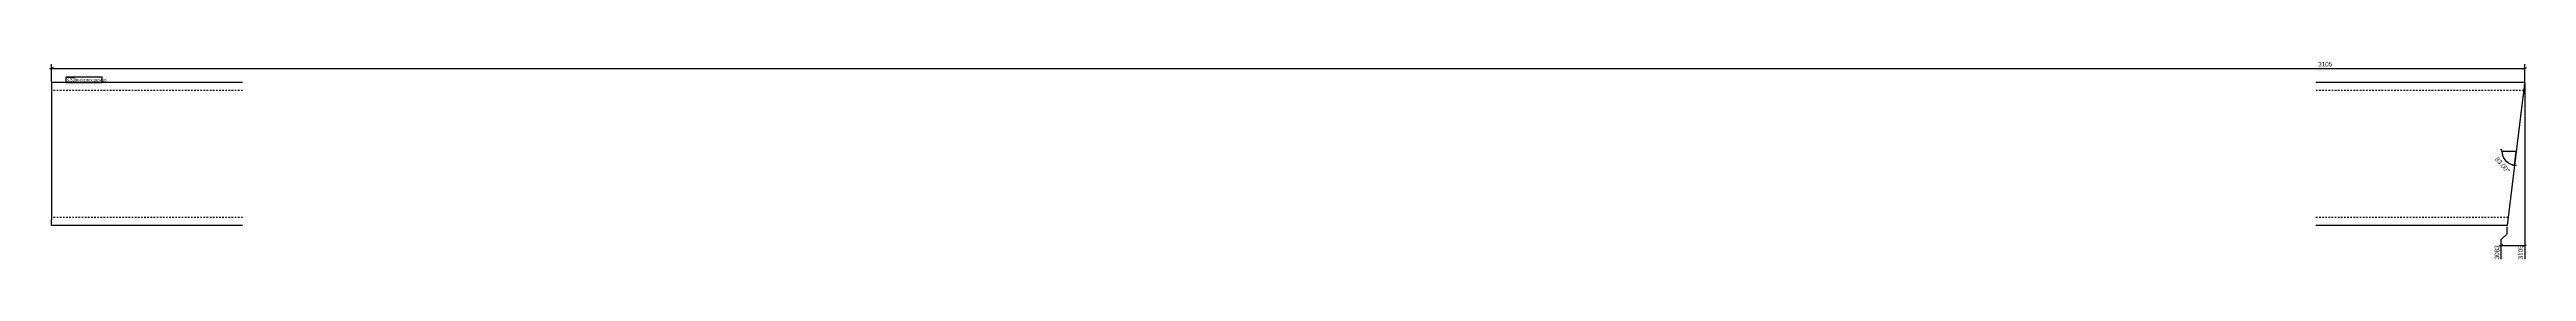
# Model space of a CAD drawing. Header units: millimetres. Extents: x 4 to 3114, y 3 to 254.
import ezdxf

# ---------------------------------------------------------------- set-up
doc = ezdxf.new("R2010")
doc.units = ezdxf.units.MM
doc.linetypes.add('DXK_LINE_DOT2', pattern=[3.9198, 1.9599, -1.9599])
for name, color, linetype in [('MÅLSÆTNING', 7, 'Continuous'), ('STÅL', 7, 'Continuous'), ('TEKST', 7, 'Continuous')]:
    doc.layers.add(name, color=color, linetype=linetype)
doc.styles.add('Arial Narrow', font='ARIALN.TTF', dxfattribs={"height": 0.2})

msp = doc.modelspace()

# ---------------------------------------------------------------- linework, layer by layer
at = {"layer": 'MÅLSÆTNING', "color": 7, "linetype": 'Continuous'}
for p, q in [((6.8, 228.4), (6.8, 250.3)), ((3111.5, 228.4), (3111.5, 250.3)), ((9, 245.8), (4.5, 244)), ((6.8, 244.9), (3111.5, 244.9)), ((3111.3, 225.4), (3098.7, 123)), ((3109.2, 244), (3113.7, 245.8)), ((3111.5, 225.4), (3111.5, 4.5)), ((3083.8, 138.6), (3082, 143.1)), ((3082.9, 140.8), (3100.9, 140.8)), ((3098.7, 123), (3100.9, 140.8)), ((3096.4, 122.4), (3101.1, 123.6)), ((3081.9, 29.2), (3089.4, 36.7)), ((3089.4, 36.7), (3089.4, 45.4)), ((3084.1, 22.6), (3079.6, 20.8)), ((3081.9, 4.5), (3081.9, 29.2)), ((3081.9, 21.7), (3111.5, 21.7)), ((3109.2, 20.8), (3113.7, 22.6))]:
    msp.add_line(p, q, dxfattribs=at)
msp.add_arc((3100.9, 140.8), 18, 180, 263, dxfattribs=at)
at = {"layer": 'STÅL', "color": 2, "linetype": 'Continuous'}
for p, q in [((246.8, 226.9), (6.8, 226.9)), ((6.8, 226.9), (6.8, 201.9)), ((3111.5, 226.9), (2849.4, 226.9)), ((3111.5, 226.9), (3108.4, 201.9)), ((6.8, 201.9), (6.8, 71.9)), ((3108.4, 201.9), (3089.4, 46.9)), ((6.8, 71.9), (6.8, 54.3)), ((6.8, 46.9), (6.8, 54.3)), ((246.8, 46.9), (6.8, 46.9)), ((3089.4, 46.9), (2849.4, 46.9))]:
    msp.add_line(p, q, dxfattribs=at)
at = {"layer": 'STÅL', "color": 7, "linetype": 'DXK_LINE_DOT2'}
for p, q in [((3111.3, 225), (3108.4, 201.9)), ((246.8, 216.9), (6.8, 216.9)), ((3110.3, 216.9), (2849.4, 216.9)), ((6.8, 71.9), (6.8, 54.3)), ((246.8, 56.9), (6.8, 56.9)), ((3090.6, 56.9), (2849.4, 56.9))]:
    msp.add_line(p, q, dxfattribs=at)

# ---------------------------------------------------------------- next in the draw order: wipeouts: each hides what was drawn before it
at = {"color": 0}
for points, layer in [([(2868.2, 246.1), (2868.2, 254.5), (2851.2, 254.5), (2851.2, 246.1)], 'MÅLSÆTNING'), ([(3086.8, 113.6), (3093.1, 119.2), (3078.5, 135.7), (3072.2, 130.2)], 'MÅLSÆTNING'), ([(35.5, 228), (35.5, 233.2), (26.3, 233.2), (26.3, 228)], 'TEKST')]:
    msp.add_wipeout(points, dxfattribs=at).dxf.layer = layer
at = {"color": 0, "linetype": 'Continuous'}
for points in [[(3080.7, 20.3), (3072.3, 20.3), (3072.3, 3.3), (3080.7, 3.3)], [(3110.3, 20.3), (3101.9, 20.3), (3101.9, 3.3), (3110.3, 3.3)]]:
    msp.add_wipeout(points, dxfattribs=at).dxf.layer = 'MÅLSÆTNING'

# ---------------------------------------------------------------- next in the draw order: texts
at = {"layer": 'MÅLSÆTNING', "color": 3, "style": 'Arial Narrow'}
msp.add_text('3105', height=5.73, dxfattribs=at).set_placement((2852.4, 247.3))
msp.add_text('83.00°', height=5.73, rotation=-48.5009, dxfattribs=at).set_placement((3073.9, 130.1))
at = {"layer": 'MÅLSÆTNING', "color": 3, "linetype": 'Continuous', "style": 'Arial Narrow'}
for s, p in [('3083', (3079.5, 4.5)), ('3105', (3109.1, 4.5))]:
    msp.add_text(s, height=5.73, rotation=90.0002, dxfattribs=at).set_placement(p)

# ---------------------------------------------------------------- next in the draw order: wipeouts: each hides what was drawn before it
at = {"color": 0}
msp.add_wipeout([(35.5, 228), (35.5, 233.2), (26.3, 233.2), (26.3, 228)], dxfattribs=at).dxf.layer = 'TEKST'

# ---------------------------------------------------------------- next in the draw order: wipeouts: each hides what was drawn before it
msp.add_wipeout([(69.5, 228), (69.5, 231.7), (37.1, 231.7), (37.1, 228)], dxfattribs=at).dxf.layer = 'TEKST'

# ---------------------------------------------------------------- next in the draw order: wipeouts: each hides what was drawn before it
msp.add_wipeout([(69.5, 228), (69.5, 231.7), (37.1, 231.7), (37.1, 228)], dxfattribs=at).dxf.layer = 'TEKST'

# ---------------------------------------------------------------- next in the draw order: linework, layer by layer
at = {"layer": 'TEKST', "color": 7, "linetype": 'Continuous'}
for p, q in [((25.4, 234.1), (70.4, 234.1)), ((25.4, 227.1), (25.4, 234.1)), ((25.4, 227.1), (70.4, 227.1)), ((70.4, 227.1), (70.4, 234.1))]:
    msp.add_line(p, q, dxfattribs=at)

# ---------------------------------------------------------------- next in the draw order: texts
at = {"layer": 'TEKST', "color": 3, "style": 'Arial Narrow'}
for s, height, p in [('s32', 5.01, (26.3, 228)), ('RHS180X180X10', 3.579, (37.1, 228))]:
    msp.add_text(s, height=height, dxfattribs=at).set_placement(p)

doc.saveas('drawing.dxf')
